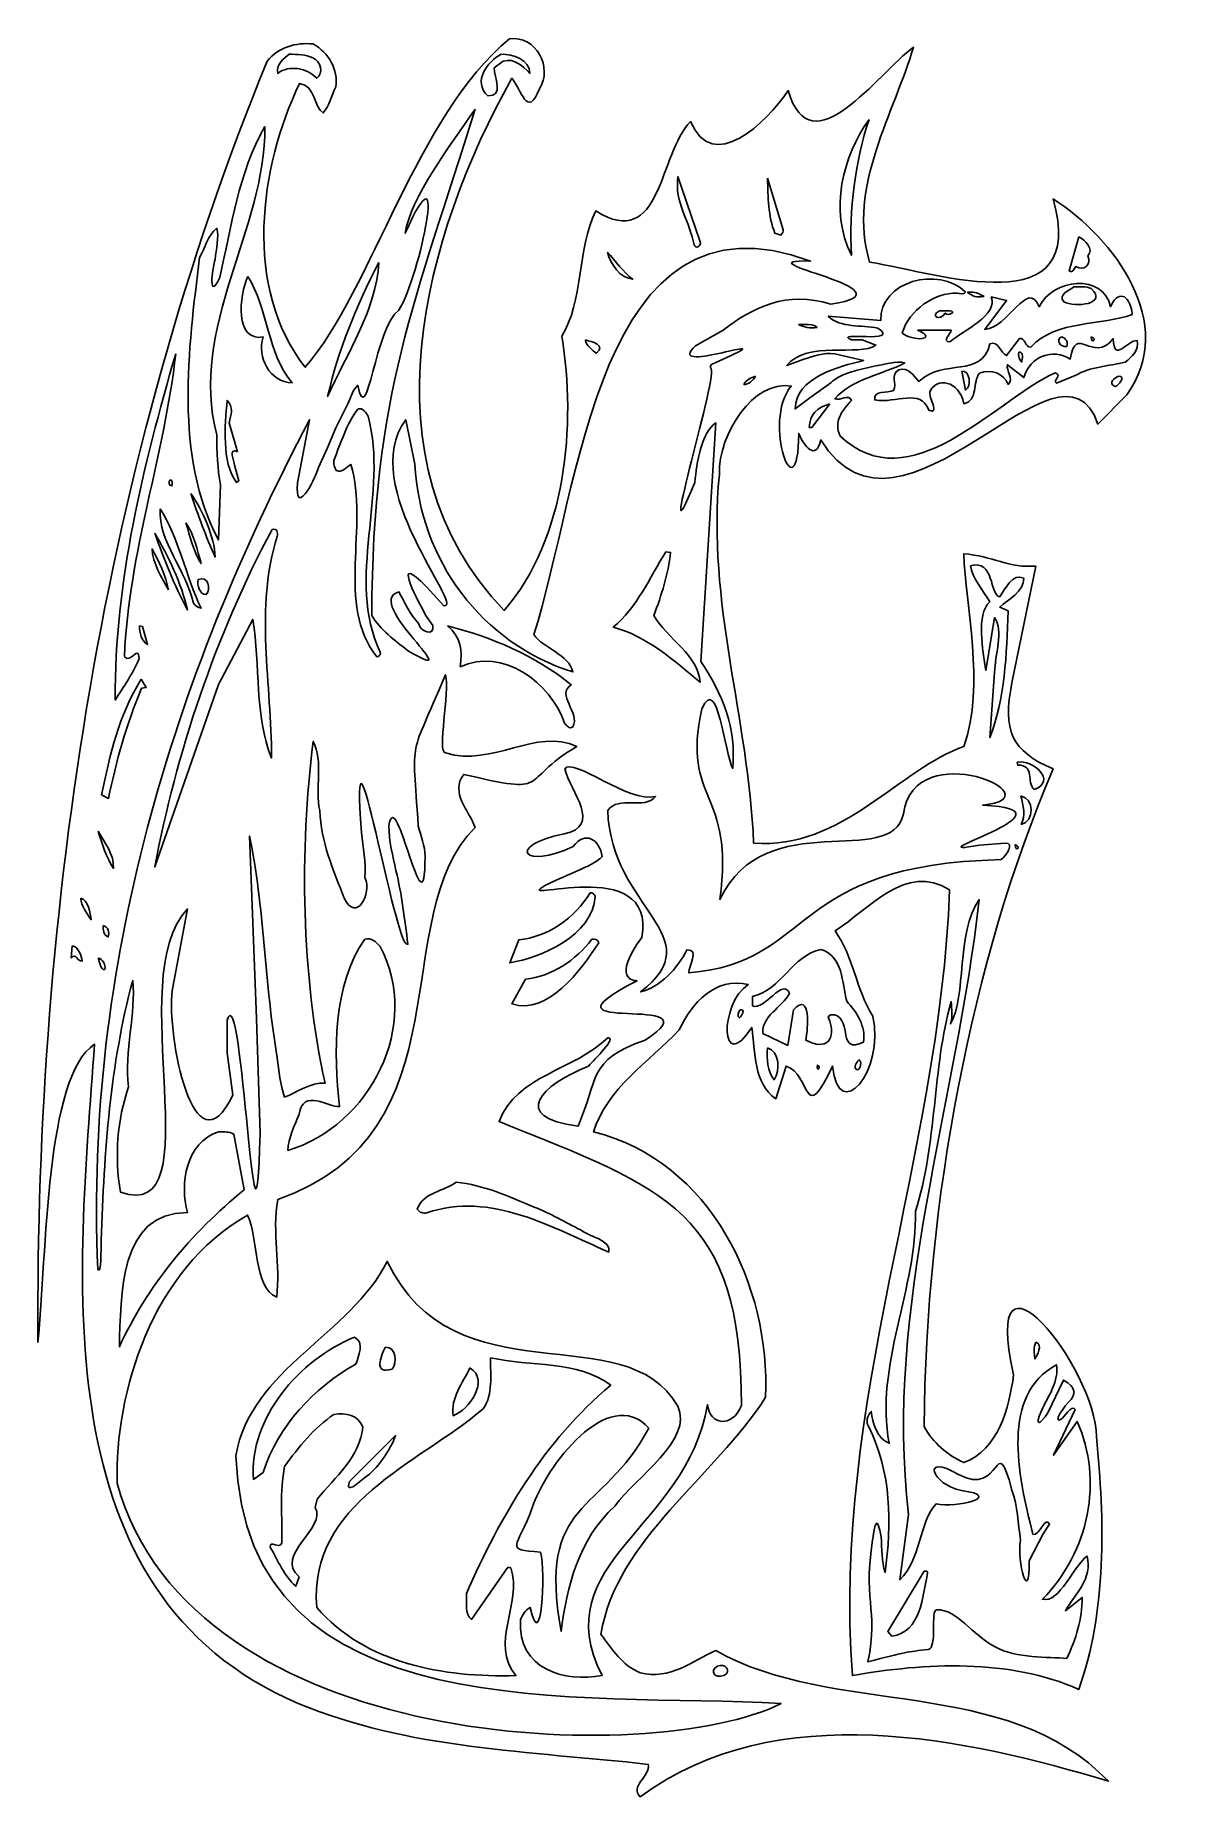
# Model space of a CAD drawing. Header units: centimetres. Extents: x -5.2 to 5.5, y -8.2 to 8.2.
import ezdxf

# ---------------------------------------------------------------- set-up
doc = ezdxf.new("R2010")
doc.units = ezdxf.units.CM
doc.header["$MEASUREMENT"] = 0
doc.layers.add('Ebene 1', color=7, linetype='Continuous')

msp = doc.modelspace()

# ---------------------------------------------------------------- linework, layer by layer
at = {"layer": 'Ebene 1'}
for points, knots in [([(-0.76439, 8.19347), (-0.51547, 8.22649), (-0.35545, 7.92169), (-0.48499, 7.72611), (-0.48499, 7.72611), (-0.59675, 7.43909), (-0.65517, 7.72611), (-0.74153, 7.82517), (-0.74153, 7.82517), (-1.55433, 6.37991), (-2.15377, 4.23615), (-0.81265, 2.86201), (-0.81265, 2.86201), (-0.23353, 3.53511), (-0.13955, 4.59429), (-0.27671, 5.41979), (-0.27671, 5.41979), (-0.07351, 5.73983), (-0.13447, 6.23005), (0.04078, 6.58819), (0.04078, 6.58819), (0.658, 6.20211), (0.62752, 7.11905), (0.9247, 7.42131), (0.9247, 7.42131), (1.13298, 6.92601), (1.62828, 7.40607), (1.83656, 7.71087), (1.83656, 7.71087), (2.04992, 6.97427), (2.67222, 7.87089), (3.00496, 8.11473), (3.00496, 8.11473), (2.83478, 7.52037), (2.38266, 6.81171), (2.59602, 6.11067), (2.59602, 6.11067), (3.25642, 6.00145), (4.64326, 5.52393), (4.30798, 6.69995), (4.30798, 6.69995), (4.88456, 6.32911), (5.4713, 5.53663), (4.99632, 4.87369), (4.99632, 4.87369), (4.99632, 4.87369), (4.72454, 4.59937), (4.72454, 4.59937), (4.72454, 4.59937), (4.38926, 5.61283), (2.89066, 3.22777), (2.14136, 4.45205), (2.14136, 4.45205), (2.0931, 4.24885), (1.98134, 4.39871), (1.93562, 4.51301), (1.93562, 4.51301), (1.92546, 3.72053), (1.5851, 4.61969), (1.8645, 4.95497), (1.8645, 4.95497), (1.51144, 5.00831), (1.18632, 4.51809), (1.19394, 4.12947), (1.19394, 4.12947), (1.0771, 2.93313), (1.46572, 1.86125), (1.51398, 0.69285), (1.51398, 0.69285), (2.32932, 0.61919), (2.9059, 1.40659), (3.47486, 1.59201), (3.47486, 1.59201), (3.6806, 2.17113), (3.48502, 2.91789), (3.47486, 3.39033), (3.47486, 3.39033), (3.73902, 3.37001), (3.90158, 3.25317), (4.14542, 3.27603), (4.14542, 3.27603), (4.14542, 3.27603), (3.92444, 2.18637), (3.92444, 2.18637), (3.92444, 2.18637), (3.833, 1.74187), (3.91936, 1.55137), (4.30798, 1.38373), (4.30798, 1.38373), (3.54344, -0.40188), (3.11926, -2.67518), (3.10402, -4.74782), (3.10402, -4.74782), (3.1853, -4.89768), (3.32246, -5.01706), (3.47486, -5.08564), (3.47486, -5.08564), (3.79998, -4.96626), (3.8965, -4.57256), (3.93968, -4.26776), (3.93968, -4.26776), (3.62218, -2.8606), (4.7093, -4.1941), (4.71184, -4.84688), (4.71184, -4.84688), (4.79058, -5.62412), (4.80836, -6.47502), (4.54674, -7.20146), (4.54674, -7.20146), (3.9092, -6.9119), (3.10402, -6.95254), (2.436, -7.07192), (2.436, -7.07192), (2.24042, -4.52176), (3.24626, -2.25862), (3.34278, 0.25597), (3.34278, 0.25597), (2.92876, 0.51251), (2.59602, 0.07817), (2.27344, -0.12756), (2.27344, -0.12756), (2.44616, -0.3587), (2.46648, -0.67366), (2.6265, -0.92258), (2.6265, -0.92258), (2.7408, -1.43566), (2.30392, -1.94112), (2.25058, -1.3874), (2.25058, -1.3874), (1.97626, -1.96652), (2.04992, -1.46106), (1.81624, -1.3874), (1.81624, -1.3874), (1.81624, -1.3874), (1.71972, -1.6922), (1.71972, -1.6922), (1.71972, -1.6922), (1.51144, -1.54996), (1.53176, -1.25786), (1.4962, -1.02672), (1.4962, -1.02672), (1.2041, -1.48138), (1.18886, -0.81336), (1.46318, -0.6254), (1.46318, -0.6254), (1.15076, -0.55936), (0.93994, -0.79558), (0.82056, -1.04958), (0.82056, -1.04958), (0.53608, -1.34676), (0.13984, -1.6033), (0.02046, -2.00208), (0.02046, -2.00208), (1.12028, -2.27386), (1.67146, -3.44734), (1.62574, -4.47604), (1.62574, -4.47604), (1.15076, -5.22026), (0.23128, -5.80446), (0.08904, -6.68838), (0.08904, -6.68838), (0.19826, -6.82808), (0.28462, -6.9754), (0.4548, -7.04652), (0.4548, -7.04652), (0.73674, -7.11256), (0.93994, -6.93984), (1.16092, -6.83824), (1.16092, -6.83824), (2.25312, -7.46308), (3.86856, -7.06176), (4.8236, -8.05744), (4.8236, -8.05744), (3.51042, -7.6612), (1.72988, -7.26242), (0.4548, -8.20222), (0.4548, -8.20222), (0.3532, -8.10824), (0.55132, -8.00918), (0.531, -7.89996), (0.531, -7.89996), (-0.57643, -7.7755), (-1.71181, -7.76026), (-2.73543, -7.331), (-2.73543, -7.331), (-5.13573, -6.30992), (-4.79283, -3.34828), (-4.63535, -1.1842), (-4.63535, -1.1842), (-5.09509, -1.48392), (-5.07985, -3.12984), (-5.16367, -3.96296), (-5.16367, -3.96296), (-5.18907, 0.10865), (-4.55407, 4.25393), (-3.02499, 7.98519), (-3.02499, 7.98519), (-2.91831, 8.11473), (-2.75829, 8.16045), (-2.59573, 8.14521), (-2.59573, 8.14521), (-2.45095, 8.06393), (-2.35951, 7.90391), (-2.38491, 7.74389), (-2.38491, 7.74389), (-2.42301, 7.66261), (-2.44587, 7.56609), (-2.50175, 7.50259), (-2.50175, 7.50259), (-2.59065, 7.55085), (-2.57287, 7.75913), (-2.72273, 7.77691), (-2.72273, 7.77691), (-3.09611, 7.00475), (-3.25359, 5.86429), (-2.66939, 5.13023), (-2.66939, 5.13023), (-2.03947, 5.86429), (-1.63815, 7.46957), (-0.76439, 8.19347)], [0, 0, 0, 0, 0.01818182, 0.01818182, 0.01818182, 0.01818182, 0.03636364, 0.03636364, 0.03636364, 0.03636364, 0.05454545, 0.05454545, 0.05454545, 0.05454545, 0.07272727, 0.07272727, 0.07272727, 0.07272727, 0.09090909, 0.09090909, 0.09090909, 0.09090909, 0.10909091, 0.10909091, 0.10909091, 0.10909091, 0.12727273, 0.12727273, 0.12727273, 0.12727273, 0.14545455, 0.14545455, 0.14545455, 0.14545455, 0.16363636, 0.16363636, 0.16363636, 0.16363636, 0.18181818, 0.18181818, 0.18181818, 0.18181818, 0.2, 0.2, 0.2, 0.2, 0.21818182, 0.21818182, 0.21818182, 0.21818182, 0.23636364, 0.23636364, 0.23636364, 0.23636364, 0.25454545, 0.25454545, 0.25454545, 0.25454545, 0.27272727, 0.27272727, 0.27272727, 0.27272727, 0.29090909, 0.29090909, 0.29090909, 0.29090909, 0.30909091, 0.30909091, 0.30909091, 0.30909091, 0.32727273, 0.32727273, 0.32727273, 0.32727273, 0.34545455, 0.34545455, 0.34545455, 0.34545455, 0.36363636, 0.36363636, 0.36363636, 0.36363636, 0.38181818, 0.38181818, 0.38181818, 0.38181818, 0.4, 0.4, 0.4, 0.4, 0.41818182, 0.41818182, 0.41818182, 0.41818182, 0.43636364, 0.43636364, 0.43636364, 0.43636364, 0.45454545, 0.45454545, 0.45454545, 0.45454545, 0.47272727, 0.47272727, 0.47272727, 0.47272727, 0.49090909, 0.49090909, 0.49090909, 0.49090909, 0.50909091, 0.50909091, 0.50909091, 0.50909091, 0.52727273, 0.52727273, 0.52727273, 0.52727273, 0.54545455, 0.54545455, 0.54545455, 0.54545455, 0.56363636, 0.56363636, 0.56363636, 0.56363636, 0.58181818, 0.58181818, 0.58181818, 0.58181818, 0.6, 0.6, 0.6, 0.6, 0.61818182, 0.61818182, 0.61818182, 0.61818182, 0.63636364, 0.63636364, 0.63636364, 0.63636364, 0.65454545, 0.65454545, 0.65454545, 0.65454545, 0.67272727, 0.67272727, 0.67272727, 0.67272727, 0.69090909, 0.69090909, 0.69090909, 0.69090909, 0.70909091, 0.70909091, 0.70909091, 0.70909091, 0.72727273, 0.72727273, 0.72727273, 0.72727273, 0.74545455, 0.74545455, 0.74545455, 0.74545455, 0.76363636, 0.76363636, 0.76363636, 0.76363636, 0.78181818, 0.78181818, 0.78181818, 0.78181818, 0.8, 0.8, 0.8, 0.8, 0.81818182, 0.81818182, 0.81818182, 0.81818182, 0.83636364, 0.83636364, 0.83636364, 0.83636364, 0.85454545, 0.85454545, 0.85454545, 0.85454545, 0.87272727, 0.87272727, 0.87272727, 0.87272727, 0.89090909, 0.89090909, 0.89090909, 0.89090909, 0.90909091, 0.90909091, 0.90909091, 0.90909091, 0.92727273, 0.92727273, 0.92727273, 0.92727273, 0.94545455, 0.94545455, 0.94545455, 0.94545455, 0.96363636, 0.96363636, 0.96363636, 0.96363636, 0.98181818, 0.98181818, 0.98181818, 0.98181818, 1, 1, 1, 1]), ([(4.50102, 5.87953), (4.55944, 5.88207), (4.61278, 5.88461), (4.66358, 5.86429), (4.66358, 5.86429), (4.8236, 5.71443), (4.50864, 5.68649), (4.40958, 5.73983), (4.40958, 5.73983), (4.34354, 5.80587), (4.468, 5.84905), (4.50102, 5.87953)], [0, 0, 0, 0, 0.33333333, 0.33333333, 0.33333333, 0.33333333, 0.66666667, 0.66666667, 0.66666667, 0.66666667, 1, 1, 1, 1]), ([(-2.17663, 4.74161), (-2.12837, 4.75431), (-2.10297, 4.70605), (-2.08265, 4.67303), (-2.08265, 4.67303), (-1.88961, 3.95675), (-2.29347, 3.15411), (-1.97089, 2.47339), (-1.97089, 2.47339), (-1.96073, 2.45307), (-1.98359, 2.43021), (-2.00137, 2.42767), (-2.00137, 2.42767), (-2.38999, 2.91789), (-2.06995, 3.64941), (-2.24521, 4.22345), (-2.24521, 4.22345), (-2.28585, 4.19805), (-2.32649, 4.14217), (-2.37983, 4.16757), (-2.37983, 4.16757), (-2.39507, 4.19551), (-2.40777, 4.22345), (-2.40269, 4.25901), (-2.40269, 4.25901), (-2.33919, 4.42411), (-2.28839, 4.59429), (-2.17663, 4.74161)], [0, 0, 0, 0, 0.14285714, 0.14285714, 0.14285714, 0.14285714, 0.28571429, 0.28571429, 0.28571429, 0.28571429, 0.42857143, 0.42857143, 0.42857143, 0.42857143, 0.57142857, 0.57142857, 0.57142857, 0.57142857, 0.71428571, 0.71428571, 0.71428571, 0.71428571, 0.85714286, 0.85714286, 0.85714286, 0.85714286, 1, 1, 1, 1]), ([(-2.97927, 3.61639), (-2.93101, 3.63163), (-2.92593, 3.58845), (-2.93101, 3.55035), (-2.93101, 3.55035), (-3.14437, 2.89503), (-2.98181, 2.16859), (-2.98435, 1.48533), (-2.98435, 1.48533), (-3.14183, 1.87649), (-3.08849, 2.34893), (-3.15961, 2.77819), (-3.15961, 2.77819), (-3.15961, 2.77819), (-3.47965, 2.17113), (-3.47965, 2.17113), (-3.47965, 2.17113), (-3.47965, 2.17113), (-4.07401, 0.46933), (-4.07401, 0.46933), (-4.07401, 0.46933), (-3.87589, 1.51835), (-3.50759, 2.63595), (-2.97927, 3.61639)], [0, 0, 0, 0, 0.16666667, 0.16666667, 0.16666667, 0.16666667, 0.33333333, 0.33333333, 0.33333333, 0.33333333, 0.5, 0.5, 0.5, 0.5, 0.66666667, 0.66666667, 0.66666667, 0.66666667, 0.83333333, 0.83333333, 0.83333333, 0.83333333, 1, 1, 1, 1]), ([(0.69356, 3.40811), (0.69356, 3.40811), (0.73928, 3.40303), (0.73928, 3.40303), (0.73928, 3.40303), (0.71642, 3.20237), (0.65546, 3.00425), (0.5818, 2.81375), (0.5818, 2.81375), (0.70626, 2.60039), (1.00344, 2.43783), (1.0136, 2.19145), (1.0136, 2.19145), (0.77992, 2.38957), (0.51322, 2.62833), (0.20334, 2.70453), (0.20334, 2.70453), (0.42432, 2.88995), (0.54624, 3.16935), (0.69356, 3.40811)], [0, 0, 0, 0, 0.2, 0.2, 0.2, 0.2, 0.4, 0.4, 0.4, 0.4, 0.6, 0.6, 0.6, 0.6, 0.8, 0.8, 0.8, 0.8, 1, 1, 1, 1]), ([(-1.34097, 2.71723), (-0.93457, 2.61563), (-0.52309, 2.44037), (-0.18781, 2.16859), (-0.18781, 2.16859), (-0.33767, 2.07969), (-0.09891, 1.90697), (-0.17257, 1.77489), (-0.17257, 1.77489), (-0.20559, 1.75457), (-0.22845, 1.78505), (-0.24623, 1.80537), (-0.24623, 1.80537), (-0.37831, 2.19145), (-0.83297, 2.52165), (-1.22413, 2.33623), (-1.22413, 2.33623), (-1.20381, 2.49117), (-1.21397, 2.61309), (-1.34097, 2.71723)], [0, 0, 0, 0, 0.2, 0.2, 0.2, 0.2, 0.4, 0.4, 0.4, 0.4, 0.6, 0.6, 0.6, 0.6, 0.8, 0.8, 0.8, 0.8, 1, 1, 1, 1]), ([(-0.01001, 0.22803), (0.0103, 0.23057), (0.03316, 0.21533), (0.0357, 0.19501), (0.0357, 0.19501), (0.0103, -0.17582), (-0.47229, -0.37394), (-0.75931, -0.42474), (-0.75931, -0.42474), (-0.75931, -0.42474), (-0.67803, -0.20884), (-0.67803, -0.20884), (-0.67803, -0.20884), (-0.40625, -0.18598), (-0.15479, -0.00564), (-0.01001, 0.22803)], [0, 0, 0, 0, 0.25, 0.25, 0.25, 0.25, 0.5, 0.5, 0.5, 0.5, 0.75, 0.75, 0.75, 0.75, 1, 1, 1, 1]), ([(-2.11313, -0.20376), (-2.41285, -0.63048), (-2.40777, -1.26294), (-2.34935, -1.76586), (-2.34935, -1.76586), (-2.45095, -1.77602), (-2.68717, -1.58806), (-2.72781, -1.83698), (-2.72781, -1.83698), (-2.76845, -1.9462), (-2.82941, -2.05796), (-2.83195, -2.1748), (-2.83195, -2.1748), (-2.06487, -1.9462), (-1.57973, -1.00132), (-1.97089, -0.27234), (-1.97089, -0.27234), (-2.00899, -0.22916), (-2.04963, -0.18598), (-2.11313, -0.20376)], [0, 0, 0, 0, 0.2, 0.2, 0.2, 0.2, 0.4, 0.4, 0.4, 0.4, 0.6, 0.6, 0.6, 0.6, 0.8, 0.8, 0.8, 0.8, 1, 1, 1, 1]), ([(0.00522, -0.20376), (0.03062, -0.19868), (0.06364, -0.2063), (0.06872, -0.23678), (0.06872, -0.23678), (-0.10145, -0.4984), (-0.40625, -0.91242), (-0.74153, -0.80828), (-0.74153, -0.80828), (-0.74153, -0.80828), (-0.61453, -0.57714), (-0.61453, -0.57714), (-0.61453, -0.57714), (-0.36815, -0.55174), (-0.14717, -0.40188), (0.00522, -0.20376)], [0, 0, 0, 0, 0.25, 0.25, 0.25, 0.25, 0.5, 0.5, 0.5, 0.5, 0.75, 0.75, 0.75, 0.75, 1, 1, 1, 1]), ([(-3.47965, -2.00208), (-3.78445, -2.10114), (-3.84033, -2.48468), (-3.76921, -2.75392), (-3.76921, -2.75392), (-4.41183, -2.75392), (-4.38643, -3.52608), (-4.40421, -4.00614), (-4.40421, -4.00614), (-4.15021, -3.44988), (-3.73111, -2.9368), (-3.24089, -2.5431), (-3.24089, -2.5431), (-3.24089, -2.5431), (-3.33741, -2.0224), (-3.33741, -2.0224), (-3.33741, -2.0224), (-3.38059, -1.997), (-3.42885, -2.00208), (-3.47965, -2.00208)], [0, 0, 0, 0, 0.2, 0.2, 0.2, 0.2, 0.4, 0.4, 0.4, 0.4, 0.6, 0.6, 0.6, 0.6, 0.8, 0.8, 0.8, 0.8, 1, 1, 1, 1]), ([(-1.26223, -2.46944), (-1.00569, -2.49738), (-0.76947, -2.60152), (-0.53325, -2.70312), (-0.53325, -2.70312), (-0.38593, -2.759), (-0.24623, -2.84536), (-0.10145, -2.91394), (-0.10145, -2.91394), (-0.02525, -2.98252), (0.19064, -3.00538), (0.1627, -3.12222), (0.1627, -3.12222), (-0.36307, -2.89616), (-0.93965, -2.55072), (-1.53401, -2.75646), (-1.53401, -2.75646), (-1.57211, -2.76408), (-1.60513, -2.75392), (-1.62545, -2.7209), (-1.62545, -2.7209), (-1.57211, -2.56342), (-1.36891, -2.5558), (-1.26223, -2.46944)], [0, 0, 0, 0, 0.16666667, 0.16666667, 0.16666667, 0.16666667, 0.33333333, 0.33333333, 0.33333333, 0.33333333, 0.5, 0.5, 0.5, 0.5, 0.66666667, 0.66666667, 0.66666667, 0.66666667, 0.83333333, 0.83333333, 0.83333333, 0.83333333, 1, 1, 1, 1]), ([(-2.20965, -3.9147), (-2.72527, -4.12806), (-3.19771, -4.66908), (-3.15199, -5.24312), (-3.15199, -5.24312), (-3.15199, -5.24312), (-3.06309, -5.17708), (-3.06309, -5.17708), (-3.06309, -5.17708), (-2.92593, -4.7529), (-2.59065, -4.3846), (-2.19695, -4.16616), (-2.19695, -4.16616), (-2.17155, -4.0925), (-2.11567, -3.96296), (-2.20965, -3.9147)], [0, 0, 0, 0, 0.25, 0.25, 0.25, 0.25, 0.5, 0.5, 0.5, 0.5, 0.75, 0.75, 0.75, 0.75, 1, 1, 1, 1]), ([(-0.93965, -4.10774), (-0.94473, -4.27284), (-0.91425, -4.44556), (-1.00823, -4.58272), (-1.00823, -4.58272), (-1.62799, -5.1085), (-2.63383, -5.45648), (-2.56271, -6.43692), (-2.56271, -6.43692), (-2.10551, -6.96524), (-1.38161, -7.0897), (-0.70343, -7.07192), (-0.70343, -7.07192), (-0.95743, -6.77474), (-0.63739, -6.39628), (-0.75169, -6.06862), (-0.75169, -6.06862), (-0.78979, -6.0483), (-0.79487, -6.09148), (-0.81519, -6.10926), (-0.81519, -6.10926), (-0.81519, -6.10926), (-1.11745, -6.54868), (-1.11745, -6.54868), (-1.11745, -6.54868), (-1.18857, -6.49788), (-1.15809, -6.38866), (-1.16571, -6.30738), (-1.16571, -6.30738), (-0.84821, -5.58856), (-0.44435, -4.88244), (0.18048, -4.36428), (0.18048, -4.36428), (-0.12939, -4.12806), (-0.56881, -4.1941), (-0.93965, -4.10774)], [0, 0, 0, 0, 0.11111111, 0.11111111, 0.11111111, 0.11111111, 0.22222222, 0.22222222, 0.22222222, 0.22222222, 0.33333333, 0.33333333, 0.33333333, 0.33333333, 0.44444444, 0.44444444, 0.44444444, 0.44444444, 0.55555556, 0.55555556, 0.55555556, 0.55555556, 0.66666667, 0.66666667, 0.66666667, 0.66666667, 0.77777778, 0.77777778, 0.77777778, 0.77777778, 0.88888889, 0.88888889, 0.88888889, 0.88888889, 1, 1, 1, 1]), ([(3.10402, -6.0991), (3.11672, -6.0991), (3.13958, -6.09402), (3.13704, -6.11434), (3.13704, -6.11434), (3.08878, -6.33278), (3.07608, -6.66806), (2.8043, -6.70362), (2.8043, -6.70362), (2.8043, -6.70362), (2.7662, -6.66044), (2.7662, -6.66044), (2.7662, -6.66044), (2.7662, -6.66044), (3.10402, -6.0991), (3.10402, -6.0991)], [0, 0, 0, 0, 0.25, 0.25, 0.25, 0.25, 0.5, 0.5, 0.5, 0.5, 0.75, 0.75, 0.75, 0.75, 1, 1, 1, 1])]:
    msp.add_open_spline(points, degree=3, knots=knots, dxfattribs=at)
at = {"layer": 'Ebene 1', "color": 7}
for points, knots in [([(-2.81925, 8.04869), (-2.74051, 8.04869), (-2.66685, 8.04869), (-2.59827, 8.01567), (-2.59827, 8.01567), (-2.52461, 7.98519), (-2.49667, 7.87089), (-2.56271, 7.82517), (-2.56271, 7.82517), (-2.64907, 7.92169), (-2.82179, 7.95217), (-2.92593, 7.87089), (-2.92593, 7.87089), (-2.94625, 7.95217), (-2.86497, 8.01567), (-2.81925, 8.04869)], [0, 0, 0, 0, 0.25, 0.25, 0.25, 0.25, 0.5, 0.5, 0.5, 0.5, 0.75, 0.75, 0.75, 0.75, 1, 1, 1, 1]), ([(-0.84313, 8.04869), (-0.73137, 8.04869), (-0.57643, 8.00043), (-0.57389, 7.87089), (-0.57389, 7.87089), (-0.64247, 7.93693), (-0.71105, 8.01567), (-0.82281, 7.98519), (-0.82281, 7.98519), (-0.82281, 7.98519), (-0.90663, 7.92169), (-0.90663, 7.92169), (-0.90663, 7.92169), (-0.90663, 7.84041), (-0.81265, 7.64737), (-0.96759, 7.66261), (-0.96759, 7.66261), (-1.10983, 7.79215), (-0.97013, 7.98519), (-0.84313, 8.04869)], [0, 0, 0, 0, 0.2, 0.2, 0.2, 0.2, 0.4, 0.4, 0.4, 0.4, 0.6, 0.6, 0.6, 0.6, 0.8, 0.8, 0.8, 0.8, 1, 1, 1, 1]), ([(-1.08443, 7.53561), (-1.64323, 5.73983), (-2.03947, 4.89655), (-2.04963, 2.81375), (-2.04963, 2.81375), (-1.96835, 2.68167), (-1.83373, 2.58261), (-1.71435, 2.48863), (-1.71435, 2.48863), (-1.09967, 2.12541), (-2.14615, 2.94837), (-1.79563, 3.03473), (-1.79563, 3.03473), (-1.73721, 2.93313), (-1.69149, 2.82391), (-1.61021, 2.73755), (-1.61021, 2.73755), (-1.59497, 2.65881), (-1.45781, 2.61817), (-1.48067, 2.72231), (-1.48067, 2.72231), (-1.48067, 2.72231), (-1.54671, 2.81883), (-1.54671, 2.81883), (-1.54671, 2.81883), (-1.65085, 3.01441), (-1.85659, 3.40557), (-1.53909, 3.08299), (-1.53909, 3.08299), (-1.53909, 3.08299), (-1.37653, 2.90519), (-1.37653, 2.90519), (-1.37653, 2.90519), (-1.17587, 2.88741), (-2.19187, 4.02279), (-1.73213, 4.64001), (-1.73213, 4.64001), (-1.73213, 4.64001), (-1.64577, 4.22599), (-1.64577, 4.22599), (-1.64577, 4.22599), (-1.60259, 3.33191), (-1.01839, 2.55213), (-0.17257, 2.28797), (-0.17257, 2.28797), (-0.20813, 2.44799), (-0.44689, 2.50895), (-0.53833, 2.63595), (-0.53833, 2.63595), (-0.09891, 3.96945), (0.04332, 6.85997), (2.04484, 6.12083), (2.04484, 6.12083), (1.32602, 6.13099), (3.08624, 5.84905), (2.2328, 5.71697), (2.2328, 5.71697), (1.82894, 5.85159), (1.4962, 5.68395), (1.2295, 5.47567), (1.2295, 5.47567), (1.2295, 5.47567), (0.97296, 5.33089), (0.97296, 5.33089), (0.97296, 5.33089), (0.66816, 5.05403), (1.74004, 5.44519), (1.3057, 5.23945), (1.3057, 5.23945), (1.3057, 5.23945), (1.16092, 5.17341), (1.16092, 5.17341), (1.16092, 5.17341), (1.13552, 5.16325), (1.09488, 5.15309), (1.11774, 5.11499), (1.11774, 5.11499), (1.16854, 4.99815), (0.5818, 3.11347), (0.96534, 4.05581), (0.96534, 4.05581), (0.98312, 4.24123), (1.02376, 4.51301), (1.16092, 4.61207), (1.16092, 4.61207), (1.16092, 4.61207), (1.02122, 2.38449), (1.02122, 2.38449), (1.02122, 2.38449), (1.22442, 2.09239), (1.35396, 1.75457), (1.3184, 1.38881), (1.3184, 1.38881), (1.24474, 1.52851), (1.17616, 2.28035), (1.03138, 1.94507), (1.03138, 1.94507), (0.8358, 1.06877), (1.34126, 1.19323), (1.19902, 0.16707), (1.19902, 0.16707), (1.63082, 1.06115), (2.79922, 0.43631), (2.91098, 0.96463), (2.91098, 0.96463), (3.01766, 1.71647), (4.37148, 1.11195), (3.65012, 1.04591), (3.65012, 1.04591), (4.62802, 1.00527), (2.92114, 0.54807), (3.62218, 0.67253), (3.62218, 0.67253), (3.62218, 0.67253), (3.86094, 0.69285), (3.86094, 0.69285), (3.86094, 0.69285), (3.95492, 0.70047), (3.86856, 0.56839), (3.82284, 0.53791), (3.82284, 0.53791), (1.82132, 0.49219), (2.09564, -0.41712), (0.90946, -0.51872), (0.90946, -0.51872), (0.8993, -0.45522), (1.01868, -0.30028), (0.89168, -0.30282), (0.89168, -0.30282), (0.80278, -0.47808), (0.6453, -0.64826), (0.45988, -0.69652), (0.45988, -0.69652), (1.13552, -0.17074), (0.18302, 0.07309), (0.15254, 0.99511), (0.15254, 0.99511), (0.25668, 1.14243), (0.49036, 0.99511), (0.59958, 1.12719), (0.59958, 1.12719), (0.34304, 1.06115), (-0.16749, 1.49803), (-0.24877, 1.38373), (-0.24877, 1.38373), (-0.19289, 1.17291), (0.10428, 0.84779), (-0.25385, 0.77921), (-0.25385, 0.77921), (-0.80757, 0.66491), (-0.62977, 0.44139), (-0.17003, 0.65983), (-0.17003, 0.65983), (-0.05319, 0.81223), (0.0738, 0.72587), (0.10174, 0.56585), (0.10174, 0.56585), (0.0103, 0.47187), (-0.28941, 0.37535), (-0.42657, 0.29915), (-0.42657, 0.29915), (-0.78725, 0.10103), (0.61736, 0.61411), (0.47004, -0.18852), (0.47004, -0.18852), (0.18556, -0.5746), (0.39638, -0.59238), (0.42686, -0.59238), (0.42686, -0.59238), (-0.64247, -1.13848), (1.2295, -0.6762), (0.50052, -1.1461), (0.50052, -1.1461), (-0.04303, -1.3366), (0.0738, -1.5017), (-0.12431, -1.94874), (-0.12431, -1.94874), (-0.76947, -1.86238), (-0.46467, -1.5652), (-0.02779, -1.3874), (-0.02779, -1.3874), (0.0357, -1.31882), (0.24398, -1.11816), (0.15254, -1.12324), (0.15254, -1.12324), (-0.15479, -1.42804), (-0.69581, -1.46868), (-0.86091, -1.90556), (-0.86091, -1.90556), (0.70118, -2.5304), (1.39968, -2.74376), (1.39968, -4.55224), (1.39968, -4.55224), (1.3184, -4.77068), (1.09742, -4.73258), (1.08472, -4.54462), (1.08472, -4.54462), (0.87898, -5.7181), (-0.43165, -6.00766), (0.0992, -7.07192), (0.0992, -7.07192), (-0.24877, -7.13542), (-0.69073, -7.01604), (-0.66279, -6.55122), (-0.66279, -6.55122), (-0.63739, -6.51058), (-0.61961, -6.45724), (-0.57135, -6.43692), (-0.57135, -6.43692), (-0.46721, -6.8992), (-0.42149, -6.10418), (-0.47483, -5.9213), (-0.47483, -5.9213), (-0.82281, -5.89082), (-0.69327, -5.8959), (-0.55103, -5.50728), (-0.55103, -5.50728), (-0.43165, -5.12882), (0.1627, -4.3465), (0.53608, -4.7656), (0.53608, -4.7656), (0.09158, -5.58856), (-0.50785, -5.4133), (-0.28179, -6.66044), (-0.28179, -6.66044), (-0.22845, -6.24642), (-0.11923, -5.79684), (0.21858, -5.49204), (0.21858, -5.49204), (0.4167, -5.21772), (0.95518, -4.87482), (0.80532, -4.55986), (0.80532, -4.55986), (0.31764, -3.6988), (-1.27493, -4.52684), (-1.90485, -3.20858), (-1.90485, -3.20858), (-2.24775, -3.89692), (-3.17485, -4.20426), (-3.31709, -5.02214), (-3.31709, -5.02214), (-3.22819, -7.61548), (-0.06589, -7.21924), (1.77052, -7.33354), (1.77052, -7.33354), (0.5691, -7.9279), (-3.72603, -7.80344), (-4.42453, -5.27868), (-4.42453, -5.27868), (-4.44739, -4.43032), (-4.10195, -3.28732), (-3.20787, -2.77678), (-3.20787, -2.77678), (-3.10373, -3.00284), (-3.15453, -3.45242), (-2.93609, -3.54132), (-2.93609, -3.54132), (-2.89799, -3.24414), (-2.98181, -2.93934), (-2.92593, -2.632), (-2.92593, -2.632), (-1.13523, -2.00462), (-1.92263, 0.01721), (-1.08443, 0.83763), (-1.08443, 0.83763), (-1.14031, 0.99257), (-1.32065, 1.16275), (-1.19111, 1.33293), (-1.19111, 1.33293), (-0.35291, 1.13481), (-0.69581, 1.26181), (-0.13701, 1.59201), (-0.13701, 1.59201), (-0.51801, 1.77489), (-0.91679, 1.39643), (-1.36129, 1.53359), (-1.36129, 1.53359), (-1.44257, 1.53359), (-1.31811, 2.10255), (-1.36129, 2.26257), (-1.36129, 2.26257), (-1.69911, 1.44723), (-1.67371, 1.72409), (-1.61529, 0.85287), (-1.61529, 0.85287), (-1.59243, 0.75889), (-1.55179, 0.66745), (-1.55179, 0.56585), (-1.55179, 0.56585), (-1.55179, -0.23678), (-1.82357, 1.28213), (-1.88961, 0.85287), (-1.88961, 0.85287), (-1.88961, 0.70809), (-1.85151, 0.57347), (-1.82357, 0.43631), (-1.82357, 0.43631), (-1.76769, 0.21025), (-1.74229, -0.01834), (-1.71181, -0.25202), (-1.71181, -0.25202), (-1.82611, -0.3333), (-2.25283, 2.27273), (-2.14615, 0.78937), (-2.14615, 0.78937), (-2.12837, 0.65221), (-2.10297, 0.51505), (-2.11313, 0.37027), (-2.11313, 0.37027), (-2.04201, 0.22295), (-2.19187, -0.05644), (-2.30617, 0.17977), (-2.30617, 0.17977), (-2.41031, 0.44139), (-2.52207, 0.70301), (-2.53477, 0.99511), (-2.53477, 0.99511), (-2.58049, 1.19831), (-2.49667, 1.45739), (-2.59573, 1.64027), (-2.59573, 1.64027), (-2.72273, 0.62173), (-2.70749, -0.5365), (-2.48397, -1.54742), (-2.48397, -1.54742), (-2.61605, -1.53472), (-2.74305, -1.63378), (-2.86243, -1.67696), (-2.86243, -1.67696), (-2.90307, -1.56012), (-2.91577, -1.43566), (-2.93101, -1.3112), (-2.93101, -1.3112), (-3.04785, -0.63556), (-3.05293, 0.11373), (-3.19009, 0.75889), (-3.19009, 0.75889), (-3.19009, 0.75889), (-3.12405, -0.9429), (-3.12405, -0.9429), (-3.12405, -0.9429), (-3.12405, -0.9429), (-3.09103, -2.01732), (-3.09103, -2.01732), (-3.09103, -2.01732), (-3.13675, -3.75214), (-3.25613, -0.51872), (-3.39837, -0.95814), (-3.39837, -0.95814), (-3.39837, -0.95814), (-3.39837, -1.26294), (-3.39837, -1.26294), (-3.39837, -1.26294), (-3.39837, -1.26294), (-3.34503, -1.65918), (-3.34503, -1.65918), (-3.34503, -1.65918), (-3.71079, -2.4161), (-3.96225, -1.10038), (-3.91145, -0.68636), (-3.91145, -0.68636), (-3.91145, -0.68636), (-3.76921, 0.07817), (-3.76921, 0.07817), (-3.76921, 0.07817), (-4.38389, -0.55936), (-3.51775, -2.86822), (-4.39405, -2.56342), (-4.39405, -2.56342), (-4.44993, -2.23068), (-4.42453, -1.89032), (-4.31785, -1.58044), (-4.31785, -1.58044), (-4.36103, -1.25786), (-4.24419, -0.88194), (-4.27975, -0.58984), (-4.27975, -0.58984), (-4.49057, -1.3747), (-4.54391, -2.18242), (-4.57439, -3.013), (-4.57439, -3.013), (-4.57693, -3.09428), (-4.56931, -3.34066), (-4.60487, -3.28224), (-4.60487, -3.28224), (-4.72933, -0.46538), (-3.91145, 2.21939), (-2.62875, 4.64001), (-2.62875, 4.64001), (-2.62875, 4.64001), (-2.74051, 4.05073), (-2.74051, 4.05073), (-2.74051, 4.05073), (-2.77353, 3.72815), (-2.58557, 4.05581), (-2.54747, 4.19551), (-2.54747, 4.19551), (-2.54747, 4.19551), (-2.46619, 4.37077), (-2.46619, 4.37077), (-2.46619, 4.37077), (-2.46619, 4.37077), (-2.38491, 4.56381), (-2.38491, 4.56381), (-2.38491, 4.56381), (-2.38491, 4.56381), (-2.27315, 4.78987), (-2.27315, 4.78987), (-2.27315, 4.78987), (-2.27315, 4.78987), (-2.21981, 4.91433), (-2.21981, 4.91433), (-2.21981, 4.91433), (-2.21981, 4.91433), (-2.17917, 4.96259), (-2.17917, 4.96259), (-2.17917, 4.96259), (-2.09281, 4.51809), (-2.01661, 5.51885), (-1.79563, 5.66109), (-1.79563, 5.66109), (-1.59497, 5.99383), (-1.32827, 7.29431), (-1.73721, 6.37991), (-1.73721, 6.37991), (-1.68641, 6.71519), (-1.31811, 7.19779), (-1.08443, 7.53561)], [0, 0, 0, 0, 0.00934579, 0.00934579, 0.00934579, 0.00934579, 0.01869159, 0.01869159, 0.01869159, 0.01869159, 0.02803738, 0.02803738, 0.02803738, 0.02803738, 0.03738318, 0.03738318, 0.03738318, 0.03738318, 0.04672897, 0.04672897, 0.04672897, 0.04672897, 0.05607477, 0.05607477, 0.05607477, 0.05607477, 0.06542056, 0.06542056, 0.06542056, 0.06542056, 0.07476636, 0.07476636, 0.07476636, 0.07476636, 0.08411215, 0.08411215, 0.08411215, 0.08411215, 0.09345794, 0.09345794, 0.09345794, 0.09345794, 0.10280374, 0.10280374, 0.10280374, 0.10280374, 0.11214953, 0.11214953, 0.11214953, 0.11214953, 0.12149533, 0.12149533, 0.12149533, 0.12149533, 0.13084112, 0.13084112, 0.13084112, 0.13084112, 0.14018692, 0.14018692, 0.14018692, 0.14018692, 0.14953271, 0.14953271, 0.14953271, 0.14953271, 0.1588785, 0.1588785, 0.1588785, 0.1588785, 0.1682243, 0.1682243, 0.1682243, 0.1682243, 0.17757009, 0.17757009, 0.17757009, 0.17757009, 0.18691589, 0.18691589, 0.18691589, 0.18691589, 0.19626168, 0.19626168, 0.19626168, 0.19626168, 0.20560748, 0.20560748, 0.20560748, 0.20560748, 0.21495327, 0.21495327, 0.21495327, 0.21495327, 0.22429907, 0.22429907, 0.22429907, 0.22429907, 0.23364486, 0.23364486, 0.23364486, 0.23364486, 0.24299065, 0.24299065, 0.24299065, 0.24299065, 0.25233645, 0.25233645, 0.25233645, 0.25233645, 0.26168224, 0.26168224, 0.26168224, 0.26168224, 0.27102804, 0.27102804, 0.27102804, 0.27102804, 0.28037383, 0.28037383, 0.28037383, 0.28037383, 0.28971963, 0.28971963, 0.28971963, 0.28971963, 0.29906542, 0.29906542, 0.29906542, 0.29906542, 0.30841121, 0.30841121, 0.30841121, 0.30841121, 0.31775701, 0.31775701, 0.31775701, 0.31775701, 0.3271028, 0.3271028, 0.3271028, 0.3271028, 0.3364486, 0.3364486, 0.3364486, 0.3364486, 0.34579439, 0.34579439, 0.34579439, 0.34579439, 0.35514019, 0.35514019, 0.35514019, 0.35514019, 0.36448598, 0.36448598, 0.36448598, 0.36448598, 0.37383178, 0.37383178, 0.37383178, 0.37383178, 0.38317757, 0.38317757, 0.38317757, 0.38317757, 0.39252336, 0.39252336, 0.39252336, 0.39252336, 0.40186916, 0.40186916, 0.40186916, 0.40186916, 0.41121495, 0.41121495, 0.41121495, 0.41121495, 0.42056075, 0.42056075, 0.42056075, 0.42056075, 0.42990654, 0.42990654, 0.42990654, 0.42990654, 0.43925234, 0.43925234, 0.43925234, 0.43925234, 0.44859813, 0.44859813, 0.44859813, 0.44859813, 0.45794393, 0.45794393, 0.45794393, 0.45794393, 0.46728972, 0.46728972, 0.46728972, 0.46728972, 0.47663551, 0.47663551, 0.47663551, 0.47663551, 0.48598131, 0.48598131, 0.48598131, 0.48598131, 0.4953271, 0.4953271, 0.4953271, 0.4953271, 0.5046729, 0.5046729, 0.5046729, 0.5046729, 0.51401869, 0.51401869, 0.51401869, 0.51401869, 0.52336449, 0.52336449, 0.52336449, 0.52336449, 0.53271028, 0.53271028, 0.53271028, 0.53271028, 0.54205607, 0.54205607, 0.54205607, 0.54205607, 0.55140187, 0.55140187, 0.55140187, 0.55140187, 0.56074766, 0.56074766, 0.56074766, 0.56074766, 0.57009346, 0.57009346, 0.57009346, 0.57009346, 0.57943925, 0.57943925, 0.57943925, 0.57943925, 0.58878505, 0.58878505, 0.58878505, 0.58878505, 0.59813084, 0.59813084, 0.59813084, 0.59813084, 0.60747664, 0.60747664, 0.60747664, 0.60747664, 0.61682243, 0.61682243, 0.61682243, 0.61682243, 0.62616822, 0.62616822, 0.62616822, 0.62616822, 0.63551402, 0.63551402, 0.63551402, 0.63551402, 0.64485981, 0.64485981, 0.64485981, 0.64485981, 0.65420561, 0.65420561, 0.65420561, 0.65420561, 0.6635514, 0.6635514, 0.6635514, 0.6635514, 0.6728972, 0.6728972, 0.6728972, 0.6728972, 0.68224299, 0.68224299, 0.68224299, 0.68224299, 0.69158879, 0.69158879, 0.69158879, 0.69158879, 0.70093458, 0.70093458, 0.70093458, 0.70093458, 0.71028037, 0.71028037, 0.71028037, 0.71028037, 0.71962617, 0.71962617, 0.71962617, 0.71962617, 0.72897196, 0.72897196, 0.72897196, 0.72897196, 0.73831776, 0.73831776, 0.73831776, 0.73831776, 0.74766355, 0.74766355, 0.74766355, 0.74766355, 0.75700935, 0.75700935, 0.75700935, 0.75700935, 0.76635514, 0.76635514, 0.76635514, 0.76635514, 0.77570093, 0.77570093, 0.77570093, 0.77570093, 0.78504673, 0.78504673, 0.78504673, 0.78504673, 0.79439252, 0.79439252, 0.79439252, 0.79439252, 0.80373832, 0.80373832, 0.80373832, 0.80373832, 0.81308411, 0.81308411, 0.81308411, 0.81308411, 0.82242991, 0.82242991, 0.82242991, 0.82242991, 0.8317757, 0.8317757, 0.8317757, 0.8317757, 0.8411215, 0.8411215, 0.8411215, 0.8411215, 0.85046729, 0.85046729, 0.85046729, 0.85046729, 0.85981308, 0.85981308, 0.85981308, 0.85981308, 0.86915888, 0.86915888, 0.86915888, 0.86915888, 0.87850467, 0.87850467, 0.87850467, 0.87850467, 0.88785047, 0.88785047, 0.88785047, 0.88785047, 0.89719626, 0.89719626, 0.89719626, 0.89719626, 0.90654206, 0.90654206, 0.90654206, 0.90654206, 0.91588785, 0.91588785, 0.91588785, 0.91588785, 0.92523364, 0.92523364, 0.92523364, 0.92523364, 0.93457944, 0.93457944, 0.93457944, 0.93457944, 0.94392523, 0.94392523, 0.94392523, 0.94392523, 0.95327103, 0.95327103, 0.95327103, 0.95327103, 0.96261682, 0.96261682, 0.96261682, 0.96261682, 0.97196262, 0.97196262, 0.97196262, 0.97196262, 0.98130841, 0.98130841, 0.98130841, 0.98130841, 0.99065421, 0.99065421, 0.99065421, 0.99065421, 1, 1, 1, 1]), ([(2.59094, 7.43909), (2.46394, 7.06825), (2.40298, 6.58819), (2.42584, 6.17417), (2.42584, 6.17417), (2.21502, 6.60343), (2.3471, 7.10127), (2.59094, 7.43909)], [0, 0, 0, 0, 0.5, 0.5, 0.5, 0.5, 1, 1, 1, 1]), ([(-3.04531, 7.37559), (-3.03769, 6.41039), (-3.76159, 5.50615), (-3.49489, 4.50031), (-3.49489, 4.50031), (-3.49489, 4.34029), (-3.48727, 4.18535), (-3.46187, 4.03295), (-3.46187, 4.03295), (-3.46187, 4.03295), (-3.47965, 3.51987), (-3.47965, 3.51987), (-3.47965, 3.51987), (-3.89367, 4.29203), (-3.76159, 5.30549), (-3.65491, 6.15385), (-3.65491, 6.15385), (-3.60157, 6.24529), (-3.58125, 6.36213), (-3.49489, 6.42563), (-3.49489, 6.42563), (-3.47203, 6.34689), (-3.49997, 6.23005), (-3.51013, 6.13607), (-3.51013, 6.13607), (-3.54061, 6.03701), (-3.57363, 5.73983), (-3.46695, 5.96589), (-3.46695, 5.96589), (-3.35773, 6.44341), (-3.29423, 6.94125), (-3.04531, 7.37559)], [0, 0, 0, 0, 0.125, 0.125, 0.125, 0.125, 0.25, 0.25, 0.25, 0.25, 0.375, 0.375, 0.375, 0.375, 0.5, 0.5, 0.5, 0.5, 0.625, 0.625, 0.625, 0.625, 0.75, 0.75, 0.75, 0.75, 0.875, 0.875, 0.875, 0.875, 1, 1, 1, 1]), ([(0.80786, 6.90823), (0.80786, 6.90823), (1.01614, 6.29863), (1.01614, 6.29863), (1.01614, 6.29863), (1.02122, 6.27831), (1.01106, 6.26561), (0.99836, 6.25545), (0.99836, 6.25545), (0.97804, 6.24275), (0.96534, 6.26053), (0.95772, 6.27069), (0.95772, 6.27069), (0.92724, 6.47389), (0.76976, 6.66693), (0.80786, 6.90823)], [0, 0, 0, 0, 0.25, 0.25, 0.25, 0.25, 0.5, 0.5, 0.5, 0.5, 0.75, 0.75, 0.75, 0.75, 1, 1, 1, 1]), ([(1.64352, 6.89299), (1.64352, 6.89299), (1.7883, 6.41039), (1.7883, 6.41039), (1.7883, 6.41039), (1.79338, 6.39515), (1.78068, 6.37991), (1.76798, 6.36213), (1.76798, 6.36213), (1.76798, 6.36213), (1.7121, 6.37991), (1.7121, 6.37991), (1.7121, 6.37991), (1.6486, 6.53993), (1.6486, 6.71519), (1.64352, 6.89299)], [0, 0, 0, 0, 0.25, 0.25, 0.25, 0.25, 0.5, 0.5, 0.5, 0.5, 0.75, 0.75, 0.75, 0.75, 1, 1, 1, 1]), ([(4.54928, 6.34689), (4.60262, 6.31641), (4.69914, 6.23005), (4.63056, 6.16909), (4.63056, 6.16909), (4.6712, 6.08781), (4.59246, 6.01923), (4.52134, 6.07003), (4.52134, 6.07003), (4.50102, 6.04971), (4.49594, 6.00653), (4.45784, 6.02939), (4.45784, 6.02939), (4.45784, 6.02939), (4.54928, 6.34689), (4.54928, 6.34689)], [0, 0, 0, 0, 0.25, 0.25, 0.25, 0.25, 0.5, 0.5, 0.5, 0.5, 0.75, 0.75, 0.75, 0.75, 1, 1, 1, 1]), ([(-1.98359, 6.10559), (-2.00137, 5.67887), (-2.28585, 5.24961), (-2.46111, 4.85591), (-2.46111, 4.85591), (-2.36205, 5.28517), (-2.19441, 5.70427), (-1.98359, 6.10559)], [0, 0, 0, 0, 0.5, 0.5, 0.5, 0.5, 1, 1, 1, 1]), ([(0.15, 6.20211), (0.2262, 6.12083), (0.29732, 6.01669), (0.38622, 5.95065), (0.38622, 5.95065), (0.26684, 5.95827), (0.18048, 6.09543), (0.15, 6.20211)], [0, 0, 0, 0, 0.5, 0.5, 0.5, 0.5, 1, 1, 1, 1]), ([(-3.20533, 5.97605), (-3.01483, 5.67887), (-3.02499, 5.25723), (-2.79131, 4.98545), (-2.79131, 4.98545), (-3.00213, 4.99053), (-3.12151, 5.22421), (-3.06309, 5.41217), (-3.06309, 5.41217), (-3.32471, 5.36391), (-3.28915, 5.79825), (-3.20533, 5.97605)], [0, 0, 0, 0, 0.33333333, 0.33333333, 0.33333333, 0.33333333, 0.66666667, 0.66666667, 0.66666667, 0.66666667, 1, 1, 1, 1]), ([(3.7314, 5.78555), (3.7314, 5.78555), (3.87364, 5.75253), (3.87364, 5.75253), (3.87364, 5.75253), (3.87364, 5.75253), (3.67044, 5.48329), (3.67044, 5.48329), (3.67044, 5.48329), (3.88888, 5.49091), (4.06922, 5.96335), (4.17844, 5.69411), (4.17844, 5.69411), (4.3029, 5.95573), (4.77788, 6.01161), (4.84392, 5.69411), (4.84392, 5.69411), (4.90234, 5.83889), (5.02172, 5.83127), (5.04712, 5.62299), (5.04712, 5.62299), (4.77026, 5.51631), (4.33846, 5.57473), (4.0997, 5.31819), (4.0997, 5.31819), (4.04382, 5.30803), (4.05144, 5.41217), (3.99302, 5.39693), (3.99302, 5.39693), (3.99302, 5.39693), (3.87364, 5.23945), (3.87364, 5.23945), (3.87364, 5.23945), (3.81522, 5.26485), (3.80252, 5.37661), (3.7187, 5.34867), (3.7187, 5.34867), (3.6425, 5.02101), (3.2869, 5.21913), (3.05576, 4.99815), (3.05576, 4.99815), (3.0075, 5.04641), (2.9567, 5.13785), (2.8678, 5.10737), (2.8678, 5.10737), (2.78398, 5.05911), (2.8551, 4.97783), (2.81954, 4.91433), (2.81954, 4.91433), (2.7662, 4.88385), (2.6265, 4.92195), (2.64428, 4.82543), (2.64428, 4.82543), (2.85002, 4.78987), (3.06338, 4.93973), (3.14974, 4.72891), (3.14974, 4.72891), (3.25388, 4.67557), (3.14466, 4.85845), (3.15736, 4.89909), (3.15736, 4.89909), (3.2107, 5.04387), (3.43676, 5.00577), (3.47486, 4.78987), (3.47486, 4.78987), (3.61456, 4.82289), (3.55106, 4.99307), (3.62218, 5.07435), (3.62218, 5.07435), (3.7314, 5.12007), (3.8457, 5.07181), (3.88888, 4.97021), (3.88888, 4.97021), (3.9473, 5.02609), (3.86602, 5.09467), (3.88126, 5.15309), (3.88126, 5.15309), (3.88126, 5.15309), (4.03366, 5.03371), (4.03366, 5.03371), (4.03366, 5.03371), (4.09208, 5.23183), (4.30544, 5.31057), (4.468, 5.20643), (4.468, 5.20643), (4.5188, 5.54171), (4.67628, 5.15563), (4.86932, 5.39693), (4.86932, 5.39693), (4.87694, 5.16325), (4.99886, 5.38423), (5.09284, 5.37915), (5.09284, 5.37915), (5.10808, 5.29025), (5.04712, 5.22421), (4.98108, 5.17849), (4.98108, 5.17849), (4.8236, 5.13785), (4.65596, 5.13785), (4.51372, 5.05149), (4.51372, 5.05149), (4.51372, 5.05149), (4.341, 4.98037), (4.341, 4.98037), (4.341, 4.98037), (4.29528, 5.00069), (4.4045, 5.06165), (4.32576, 5.07689), (4.32576, 5.07689), (3.72886, 4.79749), (2.97956, 3.87547), (2.3217, 4.48761), (2.3217, 4.48761), (2.25566, 4.61715), (2.33948, 4.73145), (2.42838, 4.82035), (2.42838, 4.82035), (2.40044, 4.88893), (2.32424, 4.81273), (2.2709, 4.83559), (2.2709, 4.83559), (2.44108, 5.02609), (2.7154, 5.05911), (2.92368, 5.17087), (2.92368, 5.17087), (2.84494, 5.19373), (2.7281, 5.15309), (2.6392, 5.14039), (2.6392, 5.14039), (2.50204, 5.10229), (2.34456, 5.08705), (2.2328, 4.98545), (2.2328, 4.98545), (2.2328, 4.98545), (2.03976, 4.84321), (2.03976, 4.84321), (2.03976, 4.84321), (2.03976, 4.84321), (1.90006, 4.74161), (1.90006, 4.74161), (1.90006, 4.74161), (1.91022, 5.03625), (2.30392, 5.13277), (2.54014, 5.19373), (2.54014, 5.19373), (2.54014, 5.19373), (2.2709, 5.25469), (2.2709, 5.25469), (2.2709, 5.25469), (2.16422, 5.27247), (2.07532, 5.22929), (1.98134, 5.20643), (1.98134, 5.20643), (1.98134, 5.20643), (1.82386, 5.14547), (1.82386, 5.14547), (1.82386, 5.14547), (2.01182, 5.38423), (2.49696, 5.22675), (2.65444, 5.33597), (2.65444, 5.33597), (2.65444, 5.33597), (2.52744, 5.38423), (2.52744, 5.38423), (2.52744, 5.38423), (2.52744, 5.38423), (2.42838, 5.38423), (2.42838, 5.38423), (2.42838, 5.38423), (2.2328, 5.47059), (2.9059, 5.34359), (2.67222, 5.49599), (2.67222, 5.49599), (2.51728, 5.52647), (2.32678, 5.49345), (2.20994, 5.60521), (2.20994, 5.60521), (2.20994, 5.60521), (2.70016, 5.56457), (2.70016, 5.56457), (2.70016, 5.56457), (2.68746, 5.93287), (3.24118, 6.07765), (3.4901, 5.83127), (3.4901, 5.83127), (3.48248, 5.80333), (3.43422, 5.81857), (3.4139, 5.82111), (3.4139, 5.82111), (3.198, 5.82619), (2.96432, 5.66363), (2.90082, 5.45027), (2.90082, 5.45027), (2.98972, 5.36899), (3.24626, 5.38169), (3.0456, 5.47567), (3.0456, 5.47567), (3.0456, 5.47567), (3.35802, 5.47567), (3.35802, 5.47567), (3.35802, 5.47567), (3.35294, 5.44011), (3.26658, 5.37153), (3.34532, 5.36645), (3.34532, 5.36645), (3.47486, 5.47567), (3.79744, 5.61537), (3.7314, 5.78555)], [0, 0, 0, 0, 0.01923077, 0.01923077, 0.01923077, 0.01923077, 0.03846154, 0.03846154, 0.03846154, 0.03846154, 0.05769231, 0.05769231, 0.05769231, 0.05769231, 0.07692308, 0.07692308, 0.07692308, 0.07692308, 0.09615385, 0.09615385, 0.09615385, 0.09615385, 0.11538462, 0.11538462, 0.11538462, 0.11538462, 0.13461538, 0.13461538, 0.13461538, 0.13461538, 0.15384615, 0.15384615, 0.15384615, 0.15384615, 0.17307692, 0.17307692, 0.17307692, 0.17307692, 0.19230769, 0.19230769, 0.19230769, 0.19230769, 0.21153846, 0.21153846, 0.21153846, 0.21153846, 0.23076923, 0.23076923, 0.23076923, 0.23076923, 0.25, 0.25, 0.25, 0.25, 0.26923077, 0.26923077, 0.26923077, 0.26923077, 0.28846154, 0.28846154, 0.28846154, 0.28846154, 0.30769231, 0.30769231, 0.30769231, 0.30769231, 0.32692308, 0.32692308, 0.32692308, 0.32692308, 0.34615385, 0.34615385, 0.34615385, 0.34615385, 0.36538462, 0.36538462, 0.36538462, 0.36538462, 0.38461538, 0.38461538, 0.38461538, 0.38461538, 0.40384615, 0.40384615, 0.40384615, 0.40384615, 0.42307692, 0.42307692, 0.42307692, 0.42307692, 0.44230769, 0.44230769, 0.44230769, 0.44230769, 0.46153846, 0.46153846, 0.46153846, 0.46153846, 0.48076923, 0.48076923, 0.48076923, 0.48076923, 0.5, 0.5, 0.5, 0.5, 0.51923077, 0.51923077, 0.51923077, 0.51923077, 0.53846154, 0.53846154, 0.53846154, 0.53846154, 0.55769231, 0.55769231, 0.55769231, 0.55769231, 0.57692308, 0.57692308, 0.57692308, 0.57692308, 0.59615385, 0.59615385, 0.59615385, 0.59615385, 0.61538462, 0.61538462, 0.61538462, 0.61538462, 0.63461538, 0.63461538, 0.63461538, 0.63461538, 0.65384615, 0.65384615, 0.65384615, 0.65384615, 0.67307692, 0.67307692, 0.67307692, 0.67307692, 0.69230769, 0.69230769, 0.69230769, 0.69230769, 0.71153846, 0.71153846, 0.71153846, 0.71153846, 0.73076923, 0.73076923, 0.73076923, 0.73076923, 0.75, 0.75, 0.75, 0.75, 0.76923077, 0.76923077, 0.76923077, 0.76923077, 0.78846154, 0.78846154, 0.78846154, 0.78846154, 0.80769231, 0.80769231, 0.80769231, 0.80769231, 0.82692308, 0.82692308, 0.82692308, 0.82692308, 0.84615385, 0.84615385, 0.84615385, 0.84615385, 0.86538462, 0.86538462, 0.86538462, 0.86538462, 0.88461538, 0.88461538, 0.88461538, 0.88461538, 0.90384615, 0.90384615, 0.90384615, 0.90384615, 0.92307692, 0.92307692, 0.92307692, 0.92307692, 0.94230769, 0.94230769, 0.94230769, 0.94230769, 0.96153846, 0.96153846, 0.96153846, 0.96153846, 0.98076923, 0.98076923, 0.98076923, 0.98076923, 1, 1, 1, 1]), ([(3.66536, 5.79063), (3.58662, 5.78047), (3.56376, 5.78809), (3.51042, 5.82873), (3.51042, 5.82873), (3.58662, 5.83889), (3.60694, 5.81603), (3.66536, 5.79063)], [0, 0, 0, 0, 0.5, 0.5, 0.5, 0.5, 1, 1, 1, 1]), ([(3.2488, 5.65601), (3.2488, 5.65601), (3.34532, 5.65601), (3.34532, 5.65601), (3.34532, 5.65601), (3.4139, 5.65347), (3.325, 5.59759), (3.30214, 5.63569), (3.30214, 5.63569), (3.25896, 5.55441), (3.14974, 5.60775), (3.2488, 5.65601)], [0, 0, 0, 0, 0.33333333, 0.33333333, 0.33333333, 0.33333333, 0.66666667, 0.66666667, 0.66666667, 0.66666667, 1, 1, 1, 1]), ([(1.93308, 5.52901), (1.98896, 5.52139), (2.0677, 5.54425), (2.1058, 5.50107), (2.1058, 5.50107), (2.04738, 5.48837), (1.97372, 5.50361), (1.93308, 5.52901)], [0, 0, 0, 0, 0.5, 0.5, 0.5, 0.5, 1, 1, 1, 1]), ([(-0.05573, 5.38423), (0.00268, 5.36899), (0.13984, 5.34105), (0.0484, 5.25977), (0.0484, 5.25977), (0.0103, 5.29025), (-0.04811, 5.33089), (-0.05573, 5.38423)], [0, 0, 0, 0, 0.5, 0.5, 0.5, 0.5, 1, 1, 1, 1]), ([(3.98794, 5.26993), (4.03874, 5.27755), (4.01842, 5.20643), (4.01588, 5.17849), (4.01588, 5.17849), (3.99048, 5.19373), (3.98286, 5.23945), (3.98794, 5.26993)], [0, 0, 0, 0, 0.5, 0.5, 0.5, 0.5, 1, 1, 1, 1]), ([(4.38926, 5.41471), (4.42482, 5.40201), (4.45276, 5.36137), (4.43498, 5.32327), (4.43498, 5.32327), (4.3791, 5.31057), (4.32322, 5.38931), (4.38926, 5.41471)], [0, 0, 0, 0, 0.5, 0.5, 0.5, 0.5, 1, 1, 1, 1]), ([(-3.87843, 5.25469), (-3.98003, 4.32505), (-4.31785, 3.39795), (-4.35595, 2.43275), (-4.35595, 2.43275), (-4.29753, 2.35401), (-4.22895, 2.54959), (-4.21879, 2.41497), (-4.21879, 2.41497), (-4.27213, 2.27781), (-4.36865, 2.14573), (-4.44231, 2.02635), (-4.44231, 2.02635), (-4.44993, 3.13125), (-4.18069, 4.21583), (-3.87843, 5.25469)], [0, 0, 0, 0, 0.25, 0.25, 0.25, 0.25, 0.5, 0.5, 0.5, 0.5, 0.75, 0.75, 0.75, 0.75, 1, 1, 1, 1]), ([(3.45708, 5.09467), (3.53074, 5.10483), (3.55106, 4.94735), (3.4901, 4.91687), (3.4901, 4.91687), (3.4901, 4.91687), (3.45708, 5.09467), (3.45708, 5.09467)], [0, 0, 0, 0, 0.5, 0.5, 0.5, 0.5, 1, 1, 1, 1]), ([(1.53176, 5.04641), (1.5089, 5.00831), (1.46572, 4.96513), (1.42254, 4.97021), (1.42254, 4.97021), (1.44286, 5.00831), (1.49112, 5.03625), (1.53176, 5.04641)], [0, 0, 0, 0, 0.5, 0.5, 0.5, 0.5, 1, 1, 1, 1]), ([(4.92012, 5.04641), (4.98616, 5.04641), (4.92266, 4.96005), (4.8871, 4.94989), (4.8871, 4.94989), (4.81598, 4.97783), (4.88202, 5.03879), (4.92012, 5.04641)], [0, 0, 0, 0, 0.5, 0.5, 0.5, 0.5, 1, 1, 1, 1]), ([(-3.30185, 4.34029), (-3.38821, 4.38855), (-3.33487, 4.25647), (-3.32979, 4.21583), (-3.32979, 4.21583), (-3.32979, 4.21583), (-3.28915, 4.07105), (-3.28915, 4.07105), (-3.28915, 4.07105), (-3.28915, 4.07105), (-3.31201, 4.05581), (-3.31201, 4.05581), (-3.31201, 4.05581), (-3.45171, 4.25139), (-3.41869, 4.58159), (-3.39837, 4.82035), (-3.39837, 4.82035), (-3.33995, 4.76193), (-3.35773, 4.68319), (-3.38059, 4.61207), (-3.38059, 4.61207), (-3.38059, 4.61207), (-3.30185, 4.34029), (-3.30185, 4.34029)], [0, 0, 0, 0, 0.16666667, 0.16666667, 0.16666667, 0.16666667, 0.33333333, 0.33333333, 0.33333333, 0.33333333, 0.5, 0.5, 0.5, 0.5, 0.66666667, 0.66666667, 0.66666667, 0.66666667, 0.83333333, 0.83333333, 0.83333333, 0.83333333, 1, 1, 1, 1]), ([(2.22518, 4.78733), (2.22518, 4.78733), (2.05754, 4.56889), (2.05754, 4.56889), (2.05754, 4.56889), (2.05754, 4.56889), (2.03214, 4.56889), (2.03214, 4.56889), (2.03214, 4.56889), (2.03722, 4.68827), (2.1058, 4.75685), (2.22518, 4.78733)], [0, 0, 0, 0, 0.33333333, 0.33333333, 0.33333333, 0.33333333, 0.66666667, 0.66666667, 0.66666667, 0.66666667, 1, 1, 1, 1]), ([(-3.92923, 4.08121), (-3.90129, 4.07867), (-3.91145, 4.03803), (-3.91399, 4.02279), (-3.91399, 4.02279), (-3.94955, 4.02533), (-3.94447, 4.06343), (-3.92923, 4.08121)], [0, 0, 0, 0, 0.5, 0.5, 0.5, 0.5, 1, 1, 1, 1]), ([(-3.73619, 3.95167), (-3.62951, 3.80181), (-3.51521, 3.54273), (-3.51013, 3.35985), (-3.51013, 3.35985), (-3.59395, 3.54527), (-3.67269, 3.75609), (-3.73619, 3.95167)], [0, 0, 0, 0, 0.5, 0.5, 0.5, 0.5, 1, 1, 1, 1]), ([(-4.02321, 3.80943), (-3.85049, 3.54781), (-3.78191, 3.17443), (-3.64221, 2.88233), (-3.64221, 2.88233), (-3.67015, 2.88995), (-3.69809, 2.90519), (-3.71333, 2.93059), (-3.71333, 2.93059), (-3.77683, 3.23285), (-4.04099, 3.49955), (-4.02321, 3.80943)], [0, 0, 0, 0, 0.33333333, 0.33333333, 0.33333333, 0.33333333, 0.66666667, 0.66666667, 0.66666667, 0.66666667, 1, 1, 1, 1]), ([(-3.78445, 3.67989), (-3.70825, 3.57575), (-3.67523, 3.42335), (-3.64221, 3.29889), (-3.64221, 3.29889), (-3.71079, 3.40557), (-3.74381, 3.55289), (-3.78445, 3.67989)], [0, 0, 0, 0, 0.5, 0.5, 0.5, 0.5, 1, 1, 1, 1]), ([(-4.07401, 3.58337), (-3.94701, 3.36747), (-3.82509, 3.11347), (-3.76921, 2.86709), (-3.76921, 2.86709), (-3.88859, 3.08553), (-3.98765, 3.34461), (-4.07401, 3.58337)], [0, 0, 0, 0, 0.5, 0.5, 0.5, 0.5, 1, 1, 1, 1]), ([(-3.94447, 3.05505), (-4.01051, 3.16681), (-4.09179, 3.30143), (-4.09941, 3.43605), (-4.09941, 3.43605), (-4.03591, 3.32175), (-3.97241, 3.18713), (-3.94447, 3.05505)], [0, 0, 0, 0, 0.5, 0.5, 0.5, 0.5, 1, 1, 1, 1]), ([(3.53836, 3.27857), (3.76188, 3.34207), (3.71362, 3.00679), (3.81014, 2.98901), (3.81014, 2.98901), (3.85586, 3.06267), (3.9346, 3.21253), (4.03366, 3.16427), (4.03366, 3.16427), (4.03874, 3.03473), (3.88888, 2.96869), (3.81014, 2.89249), (3.81014, 2.89249), (3.81014, 2.89249), (3.88888, 2.85693), (3.88888, 2.85693), (3.88888, 2.85693), (3.87618, 2.45561), (3.85586, 2.03143), (3.7187, 1.67583), (3.7187, 1.67583), (3.7187, 1.67583), (3.76188, 2.28289), (3.76188, 2.28289), (3.76188, 2.28289), (3.76442, 2.44291), (3.84824, 2.67151), (3.76188, 2.79597), (3.76188, 2.79597), (3.76188, 2.79597), (3.6806, 2.30321), (3.6806, 2.30321), (3.6806, 2.30321), (3.65266, 2.49117), (3.58662, 2.82137), (3.71616, 2.94075), (3.71616, 2.94075), (3.6552, 3.04997), (3.54852, 3.16681), (3.53836, 3.27857)], [0, 0, 0, 0, 0.1, 0.1, 0.1, 0.1, 0.2, 0.2, 0.2, 0.2, 0.3, 0.3, 0.3, 0.3, 0.4, 0.4, 0.4, 0.4, 0.5, 0.5, 0.5, 0.5, 0.6, 0.6, 0.6, 0.6, 0.7, 0.7, 0.7, 0.7, 0.8, 0.8, 0.8, 0.8, 0.9, 0.9, 0.9, 0.9, 1, 1, 1, 1]), ([(-3.67015, 3.15157), (-3.57617, 3.18713), (-3.54315, 3.06775), (-3.59395, 3.00933), (-3.59395, 3.00933), (-3.65745, 3.00933), (-3.67777, 3.09823), (-3.67015, 3.15157)], [0, 0, 0, 0, 0.5, 0.5, 0.5, 0.5, 1, 1, 1, 1]), ([(-4.21625, 2.71723), (-4.21625, 2.71723), (-4.18831, 2.71215), (-4.18831, 2.71215), (-4.18831, 2.71215), (-4.18831, 2.71215), (-4.14005, 2.54451), (-4.14005, 2.54451), (-4.14005, 2.54451), (-4.19847, 2.57499), (-4.21625, 2.65373), (-4.21625, 2.71723)], [0, 0, 0, 0, 0.33333333, 0.33333333, 0.33333333, 0.33333333, 0.66666667, 0.66666667, 0.66666667, 0.66666667, 1, 1, 1, 1]), ([(-4.20101, 2.21939), (-4.20101, 2.21939), (-4.15529, 2.14319), (-4.15529, 2.14319), (-4.15529, 2.14319), (-4.15529, 2.14319), (-4.19593, 2.13557), (-4.19593, 2.13557), (-4.19593, 2.13557), (-4.33817, 1.80283), (-4.43469, 1.44977), (-4.50581, 1.10941), (-4.50581, 1.10941), (-4.50581, 1.10941), (-4.56931, 1.14243), (-4.56931, 1.14243), (-4.56931, 1.14243), (-4.49311, 1.51327), (-4.40929, 1.88665), (-4.20101, 2.21939)], [0, 0, 0, 0, 0.2, 0.2, 0.2, 0.2, 0.4, 0.4, 0.4, 0.4, 0.6, 0.6, 0.6, 0.6, 0.8, 0.8, 0.8, 0.8, 1, 1, 1, 1]), ([(3.9727, 1.44723), (4.11748, 1.47517), (4.34862, 1.27197), (4.13272, 1.19069), (4.13272, 1.19069), (4.05398, 1.26435), (4.14288, 1.41929), (3.97778, 1.41929), (3.97778, 1.41929), (3.97778, 1.41929), (3.9727, 1.44723), (3.9727, 1.44723)], [0, 0, 0, 0, 0.33333333, 0.33333333, 0.33333333, 0.33333333, 0.66666667, 0.66666667, 0.66666667, 0.66666667, 1, 1, 1, 1]), ([(4.00572, 1.13227), (4.1378, 1.10941), (4.13272, 0.89351), (4.0108, 0.86557), (4.0108, 0.86557), (4.05398, 0.94685), (4.03112, 1.04591), (4.00572, 1.13227)], [0, 0, 0, 0, 0.5, 0.5, 0.5, 0.5, 1, 1, 1, 1]), ([(-4.60233, 0.80461), (-4.54899, 0.70047), (-4.44739, 0.58617), (-4.46009, 0.45663), (-4.46009, 0.45663), (-4.52105, 0.55569), (-4.56931, 0.68777), (-4.60233, 0.80461)], [0, 0, 0, 0, 0.5, 0.5, 0.5, 0.5, 1, 1, 1, 1]), ([(-4.76235, 0.17977), (-4.69377, 0.15691), (-4.67345, 0.04261), (-4.66837, -0.02342), (-4.66837, -0.02342), (-4.70139, 0.03499), (-4.76489, 0.10357), (-4.76235, 0.17977)], [0, 0, 0, 0, 0.5, 0.5, 0.5, 0.5, 1, 1, 1, 1]), ([(4.25972, -4.62082), (4.25972, -4.62082), (4.4045, -4.31602), (4.4045, -4.31602), (4.4045, -4.31602), (4.53404, -4.37952), (4.50864, -4.46588), (4.47562, -4.49636), (4.47562, -4.49636), (4.4172, -4.5497), (4.29528, -4.72496), (4.38418, -4.68178), (4.38418, -4.68178), (4.4045, -4.67162), (4.48324, -4.53446), (4.51372, -4.59034), (4.51372, -4.59034), (4.51372, -4.59034), (4.31306, -5.01706), (4.31306, -5.01706), (4.31306, -5.01706), (4.31306, -5.01706), (4.53404, -4.7021), (4.53404, -4.7021), (4.53404, -4.7021), (4.77788, -5.25582), (4.64326, -5.91622), (4.20892, -6.36072), (4.20892, -6.36072), (4.36894, -6.39882), (4.49848, -6.0483), (4.62548, -5.95686), (4.62548, -5.95686), (4.67882, -6.16768), (4.51372, -6.30738), (4.42228, -6.4674), (4.42228, -6.4674), (4.42228, -6.4674), (4.57976, -6.34294), (4.57976, -6.34294), (4.57976, -6.34294), (4.57976, -6.5436), (4.52134, -6.7341), (4.43498, -6.9119), (4.43498, -6.9119), (4.25718, -6.89666), (3.97016, -6.9119), (3.76696, -6.80522), (3.76696, -6.80522), (3.54852, -6.69092), (3.4139, -6.4547), (3.2234, -6.45724), (3.2234, -6.45724), (3.15736, -6.45978), (3.23356, -6.81538), (3.14212, -6.82808), (3.14212, -6.82808), (2.94654, -6.85094), (2.93384, -6.85094), (2.58078, -6.94492), (2.58078, -6.94492), (2.68492, -6.4293), (2.51728, -6.38358), (2.6392, -5.71302), (2.6392, -5.71302), (2.66714, -5.57078), (2.68746, -5.7054), (2.7027, -5.77652), (2.7027, -5.77652), (2.71286, -5.88828), (2.70524, -6.00766), (2.7408, -6.10926), (2.7408, -6.10926), (2.8043, -5.65968), (2.79922, -5.16946), (2.5884, -4.7529), (2.5884, -4.7529), (2.55792, -4.70972), (2.57316, -4.64368), (2.61126, -4.60812), (2.61126, -4.60812), (2.61888, -4.70972), (2.66714, -4.8672), (2.7789, -4.9053), (2.7789, -4.9053), (2.6392, -4.18902), (3.04306, -3.44988), (3.02274, -2.74122), (3.02274, -2.74122), (3.22848, -2.11892), (3.17768, -1.40264), (3.35802, -0.78542), (3.35802, -0.78542), (3.36056, -0.854), (3.37326, -0.93274), (3.3504, -0.9937), (3.3504, -0.9937), (3.50534, -0.7397), (3.39866, -0.1428), (3.6171, 0.16453), (3.6171, 0.16453), (3.41136, -1.72776), (2.7281, -3.6353), (2.95924, -5.56824), (2.95924, -5.56824), (2.95924, -5.56824), (2.87796, -6.17784), (2.87796, -6.17784), (2.87796, -6.17784), (3.07608, -5.99242), (3.0583, -5.63682), (3.21578, -5.47172), (3.21578, -5.47172), (3.40628, -5.51236), (3.85586, -5.39806), (3.45454, -5.34726), (3.45454, -5.34726), (3.16752, -5.28884), (3.07608, -4.98912), (3.4266, -5.1974), (3.4266, -5.1974), (3.83046, -5.41584), (3.76442, -4.76052), (3.92444, -5.34218), (3.92444, -5.34218), (3.97778, -5.49204), (3.98286, -5.65206), (4.00318, -5.80954), (4.00318, -5.80954), (3.96508, -6.01274), (4.09208, -6.43438), (4.08446, -6.00258), (4.08446, -6.00258), (4.08446, -6.00258), (4.21654, -5.74858), (4.21654, -5.74858), (4.21654, -5.74858), (4.21654, -5.74858), (4.27496, -5.65968), (4.27496, -5.65968), (4.27496, -5.65968), (4.23686, -5.5784), (4.18098, -5.7689), (4.12002, -5.7562), (4.12002, -5.7562), (3.9727, -5.17708), (3.82284, -4.45826), (4.33846, -4.17378), (4.33846, -4.17378), (4.3664, -4.32364), (4.2648, -4.4608), (4.19876, -4.60304), (4.19876, -4.60304), (4.13018, -4.75544), (4.1886, -4.73512), (4.25972, -4.62082)], [0, 0, 0, 0, 0.02564103, 0.02564103, 0.02564103, 0.02564103, 0.05128205, 0.05128205, 0.05128205, 0.05128205, 0.07692308, 0.07692308, 0.07692308, 0.07692308, 0.1025641, 0.1025641, 0.1025641, 0.1025641, 0.12820513, 0.12820513, 0.12820513, 0.12820513, 0.15384615, 0.15384615, 0.15384615, 0.15384615, 0.17948718, 0.17948718, 0.17948718, 0.17948718, 0.20512821, 0.20512821, 0.20512821, 0.20512821, 0.23076923, 0.23076923, 0.23076923, 0.23076923, 0.25641026, 0.25641026, 0.25641026, 0.25641026, 0.28205128, 0.28205128, 0.28205128, 0.28205128, 0.30769231, 0.30769231, 0.30769231, 0.30769231, 0.33333333, 0.33333333, 0.33333333, 0.33333333, 0.35897436, 0.35897436, 0.35897436, 0.35897436, 0.38461538, 0.38461538, 0.38461538, 0.38461538, 0.41025641, 0.41025641, 0.41025641, 0.41025641, 0.43589744, 0.43589744, 0.43589744, 0.43589744, 0.46153846, 0.46153846, 0.46153846, 0.46153846, 0.48717949, 0.48717949, 0.48717949, 0.48717949, 0.51282051, 0.51282051, 0.51282051, 0.51282051, 0.53846154, 0.53846154, 0.53846154, 0.53846154, 0.56410256, 0.56410256, 0.56410256, 0.56410256, 0.58974359, 0.58974359, 0.58974359, 0.58974359, 0.61538462, 0.61538462, 0.61538462, 0.61538462, 0.64102564, 0.64102564, 0.64102564, 0.64102564, 0.66666667, 0.66666667, 0.66666667, 0.66666667, 0.69230769, 0.69230769, 0.69230769, 0.69230769, 0.71794872, 0.71794872, 0.71794872, 0.71794872, 0.74358974, 0.74358974, 0.74358974, 0.74358974, 0.76923077, 0.76923077, 0.76923077, 0.76923077, 0.79487179, 0.79487179, 0.79487179, 0.79487179, 0.82051282, 0.82051282, 0.82051282, 0.82051282, 0.84615385, 0.84615385, 0.84615385, 0.84615385, 0.87179487, 0.87179487, 0.87179487, 0.87179487, 0.8974359, 0.8974359, 0.8974359, 0.8974359, 0.92307692, 0.92307692, 0.92307692, 0.92307692, 0.94871795, 0.94871795, 0.94871795, 0.94871795, 0.97435897, 0.97435897, 0.97435897, 0.97435897, 1, 1, 1, 1]), ([(-4.55407, -0.07676), (-4.50835, -0.08946), (-4.49565, -0.1428), (-4.50835, -0.18344), (-4.50835, -0.18344), (-4.54899, -0.1682), (-4.55915, -0.11486), (-4.55407, -0.07676)], [0, 0, 0, 0, 0.5, 0.5, 0.5, 0.5, 1, 1, 1, 1]), ([(-4.84363, -0.26726), (-4.78521, -0.27488), (-4.75727, -0.3587), (-4.74965, -0.40696), (-4.74965, -0.40696), (-4.79791, -0.41966), (-4.80299, -0.32822), (-4.85379, -0.37648), (-4.85379, -0.37648), (-4.85379, -0.37648), (-4.84363, -0.26726), (-4.84363, -0.26726)], [0, 0, 0, 0, 0.33333333, 0.33333333, 0.33333333, 0.33333333, 0.66666667, 0.66666667, 0.66666667, 0.66666667, 1, 1, 1, 1]), ([(2.14136, -0.30028), (2.34964, -0.36378), (2.33694, -0.61016), (2.38266, -0.78288), (2.38266, -0.78288), (2.47918, -0.88702), (2.56046, -1.01402), (2.54014, -1.16388), (2.54014, -1.16388), (2.29122, -1.28072), (2.43854, -0.96576), (2.2709, -0.90988), (2.2709, -0.90988), (2.2455, -0.90734), (2.22264, -0.90734), (2.20994, -0.9302), (2.20994, -0.9302), (2.29884, -1.14864), (2.18708, -1.24516), (2.00166, -1.1461), (2.00166, -1.1461), (2.01944, -1.03434), (2.05246, -0.6889), (1.88482, -0.86162), (1.88482, -0.86162), (1.88482, -0.86162), (1.83148, -1.19436), (1.83148, -1.19436), (1.83148, -1.19436), (1.83148, -1.19436), (1.60034, -1.0826), (1.60034, -1.0826), (1.60034, -1.0826), (1.58764, -0.92258), (1.7756, -0.8413), (1.84926, -0.71176), (1.84926, -0.71176), (1.7883, -0.55174), (1.61304, -0.87686), (1.50382, -0.82606), (1.50382, -0.82606), (1.50382, -0.82606), (1.50382, -0.73716), (1.50382, -0.73716), (1.50382, -0.73716), (1.77306, -0.67874), (1.87466, -0.35362), (2.14136, -0.30028)], [0, 0, 0, 0, 0.08333333, 0.08333333, 0.08333333, 0.08333333, 0.16666667, 0.16666667, 0.16666667, 0.16666667, 0.25, 0.25, 0.25, 0.25, 0.33333333, 0.33333333, 0.33333333, 0.33333333, 0.41666667, 0.41666667, 0.41666667, 0.41666667, 0.5, 0.5, 0.5, 0.5, 0.58333333, 0.58333333, 0.58333333, 0.58333333, 0.66666667, 0.66666667, 0.66666667, 0.66666667, 0.75, 0.75, 0.75, 0.75, 0.83333333, 0.83333333, 0.83333333, 0.83333333, 0.91666667, 0.91666667, 0.91666667, 0.91666667, 1, 1, 1, 1]), ([(-4.60233, -0.38156), (-4.56169, -0.3841), (-4.52613, -0.44506), (-4.54137, -0.48824), (-4.54137, -0.48824), (-4.58201, -0.49078), (-4.58709, -0.41458), (-4.60233, -0.38156)], [0, 0, 0, 0, 0.5, 0.5, 0.5, 0.5, 1, 1, 1, 1]), ([(1.38698, -0.86162), (1.4454, -0.854), (1.40222, -0.92004), (1.3819, -0.93782), (1.3819, -0.93782), (1.35396, -0.92766), (1.37428, -0.88194), (1.38698, -0.86162)], [0, 0, 0, 0, 0.5, 0.5, 0.5, 0.5, 1, 1, 1, 1]), ([(1.64352, -1.21722), (1.75782, -1.2477), (1.7629, -1.43312), (1.70448, -1.5144), (1.70448, -1.5144), (1.64098, -1.4382), (1.6359, -1.32136), (1.64352, -1.21722)], [0, 0, 0, 0, 0.5, 0.5, 0.5, 0.5, 1, 1, 1, 1]), ([(2.49442, -1.32898), (2.5249, -1.34168), (2.51728, -1.41788), (2.47918, -1.42296), (2.47918, -1.42296), (2.436, -1.40264), (2.47664, -1.35184), (2.49442, -1.32898)], [0, 0, 0, 0, 0.5, 0.5, 0.5, 0.5, 1, 1, 1, 1]), ([(-1.92009, -4.00868), (-1.81849, -4.00868), (-1.81087, -4.15346), (-1.85913, -4.21442), (-1.85913, -4.21442), (-2.03439, -4.26776), (-1.96835, -4.09504), (-1.92009, -4.00868)], [0, 0, 0, 0, 0.5, 0.5, 0.5, 0.5, 1, 1, 1, 1]), ([(4.14796, -3.96296), (4.214, -3.98836), (4.16066, -4.08742), (4.1378, -4.1179), (4.1378, -4.1179), (4.13272, -4.0671), (4.12002, -4.00868), (4.14796, -3.96296)], [0, 0, 0, 0, 0.5, 0.5, 0.5, 0.5, 1, 1, 1, 1]), ([(-1.13269, -4.20172), (-0.94473, -4.31856), (-1.14031, -4.59034), (-1.29017, -4.64876), (-1.29017, -4.64876), (-1.31303, -4.48112), (-1.20127, -4.34396), (-1.13269, -4.20172)], [0, 0, 0, 0, 0.5, 0.5, 0.5, 0.5, 1, 1, 1, 1]), ([(-2.40269, -4.63606), (-2.29093, -4.61828), (-2.17663, -4.64114), (-2.13345, -4.7529), (-2.13345, -4.7529), (-2.15377, -5.02468), (-2.39253, -5.2228), (-2.55763, -5.426), (-2.55763, -5.426), (-2.55763, -5.426), (-2.57795, -5.50474), (-2.57795, -5.50474), (-2.57795, -5.50474), (-2.46111, -5.6927), (-2.96657, -5.94924), (-2.72781, -6.1499), (-2.72781, -6.1499), (-2.72781, -6.1499), (-2.75829, -6.2388), (-2.75829, -6.2388), (-2.75829, -6.2388), (-2.86751, -6.14228), (-2.92339, -6.00004), (-2.99705, -5.87304), (-2.99705, -5.87304), (-2.99959, -5.80192), (-2.91323, -5.89844), (-2.88783, -5.83748), (-2.88783, -5.83748), (-2.88275, -5.58856), (-2.91069, -5.36504), (-2.86243, -5.1212), (-2.86243, -5.1212), (-2.73289, -4.94086), (-2.58557, -4.76052), (-2.40269, -4.63606)], [0, 0, 0, 0, 0.11111111, 0.11111111, 0.11111111, 0.11111111, 0.22222222, 0.22222222, 0.22222222, 0.22222222, 0.33333333, 0.33333333, 0.33333333, 0.33333333, 0.44444444, 0.44444444, 0.44444444, 0.44444444, 0.55555556, 0.55555556, 0.55555556, 0.55555556, 0.66666667, 0.66666667, 0.66666667, 0.66666667, 0.77777778, 0.77777778, 0.77777778, 0.77777778, 0.88888889, 0.88888889, 0.88888889, 0.88888889, 1, 1, 1, 1]), ([(-2.25791, -5.26344), (-2.25791, -5.26344), (-1.82611, -4.83418), (-1.82611, -4.83418), (-1.82611, -4.83418), (-1.87691, -4.96372), (-1.97597, -5.11866), (-2.09281, -5.2101), (-2.09281, -5.2101), (-2.14361, -5.24566), (-2.30363, -5.4006), (-2.25791, -5.26344)], [0, 0, 0, 0, 0.33333333, 0.33333333, 0.33333333, 0.33333333, 0.66666667, 0.66666667, 0.66666667, 0.66666667, 1, 1, 1, 1]), ([(1.17616, -6.98302), (1.24728, -6.95254), (1.31332, -7.03128), (1.23712, -7.07192), (1.23712, -7.07192), (1.1533, -7.1024), (1.09742, -7.03382), (1.17616, -6.98302)], [0, 0, 0, 0, 0.5, 0.5, 0.5, 0.5, 1, 1, 1, 1])]:
    msp.add_open_spline(points, degree=3, knots=knots, dxfattribs=at)
for points in [[(4.66358, 5.41471), (4.72708, 5.39185), (4.6585, 5.34359), (4.66358, 5.41471)], [(3.95492, 0.67761), (4.02096, 0.65221), (3.95238, 0.60395), (3.95492, 0.67761)], [(2.10834, -1.37724), (2.15406, -1.40264), (2.0931, -1.44836), (2.10834, -1.37724)]]:
    msp.add_open_spline(points, degree=3, dxfattribs=at)

doc.saveas('drawing.dxf')
